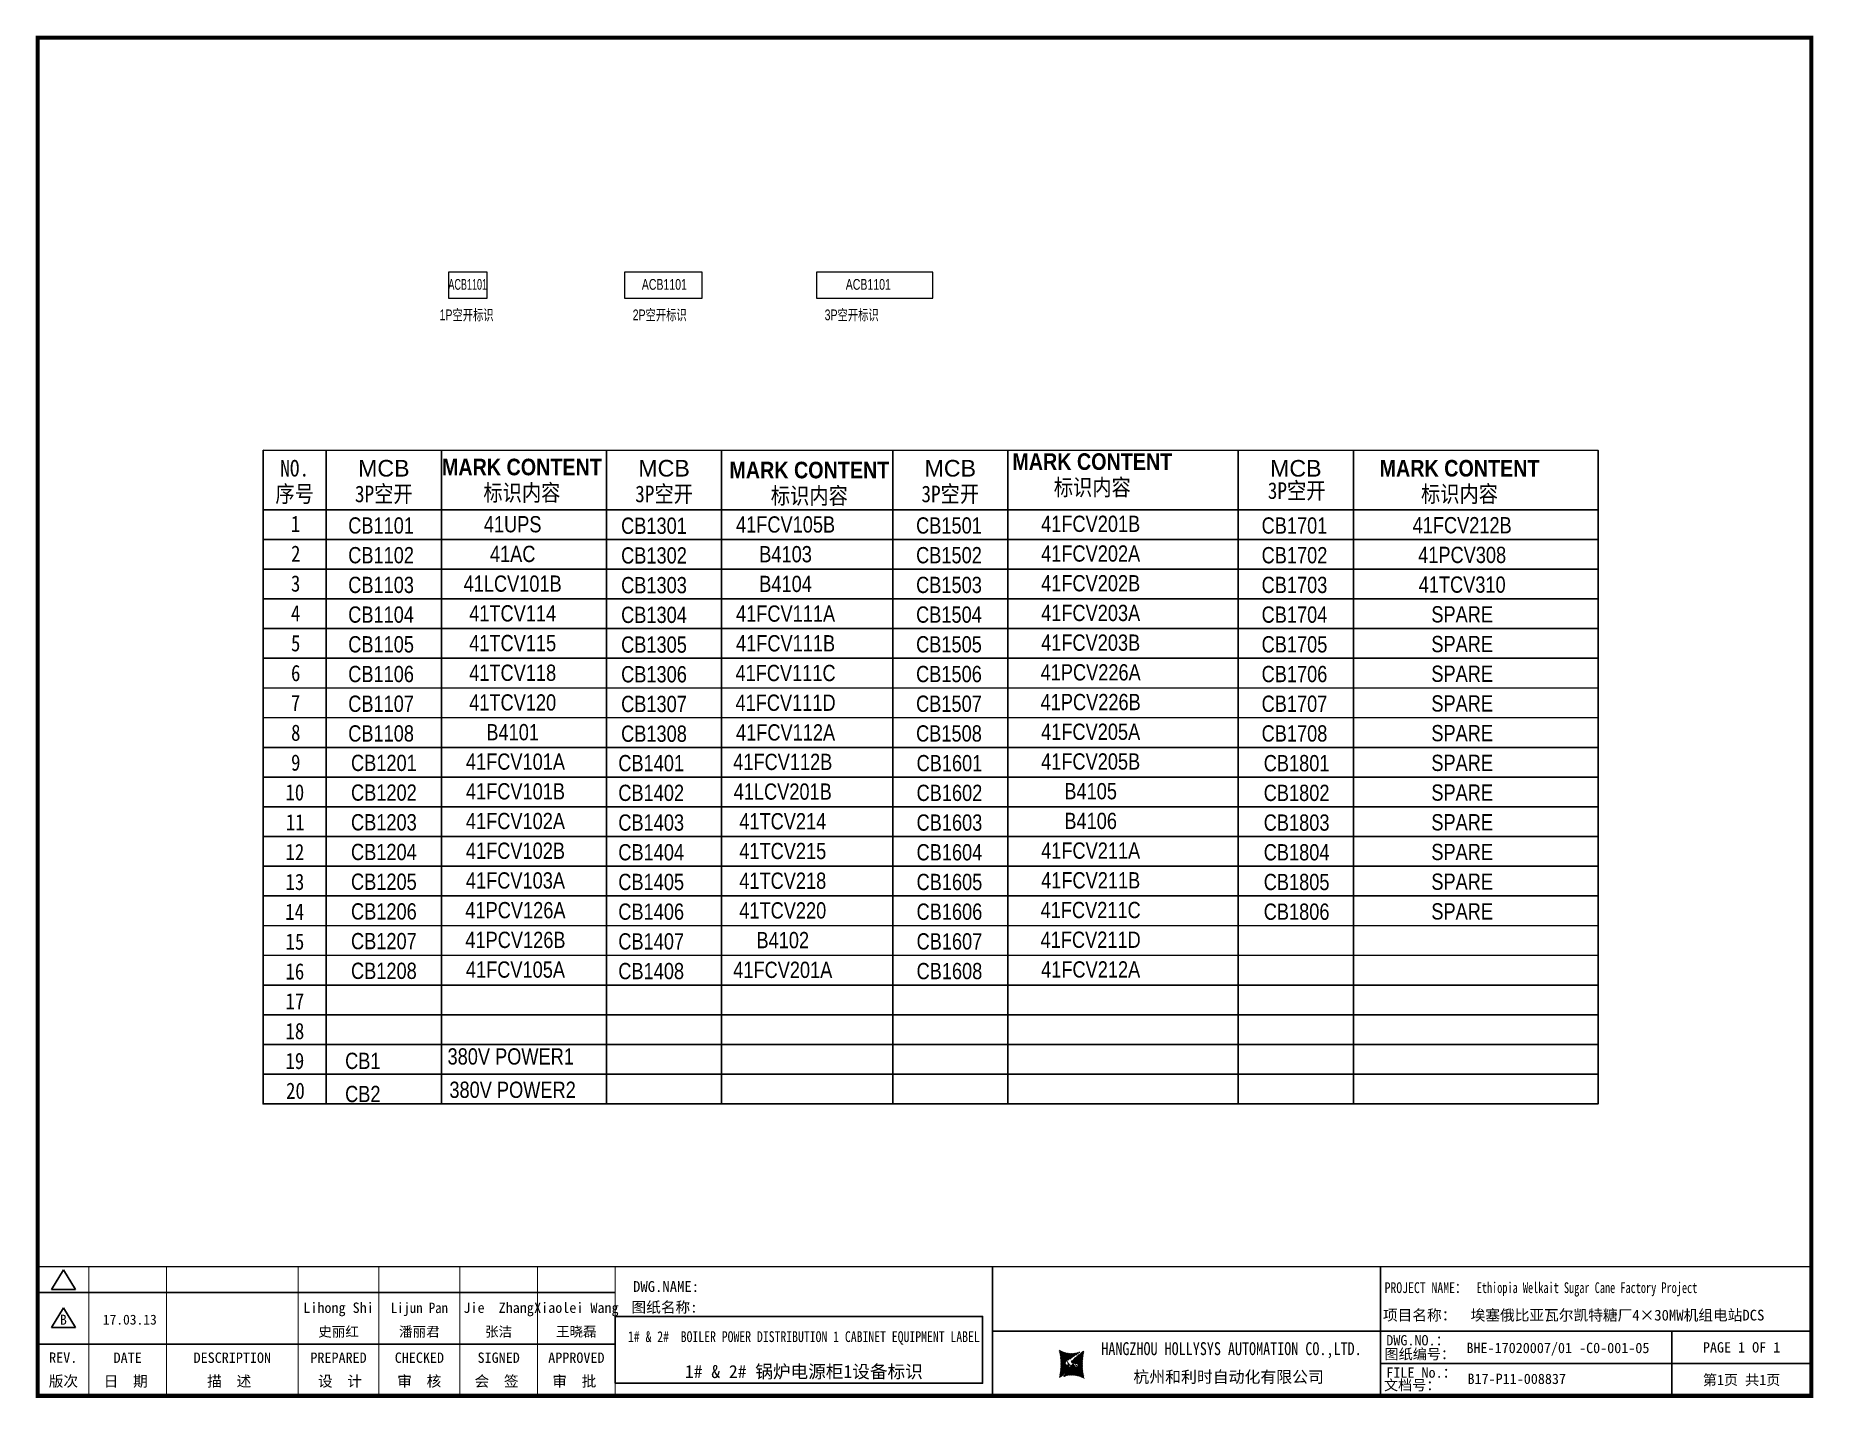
# Model space of a CAD drawing. Extents: x 81444 to 119867, y -54538 to -29386.
# Drawn here: x 115742 to 119867, y -36811 to -33649 of the extents above; entities that cross this region are included whole.
import ezdxf
from ezdxf.enums import TextEntityAlignment as Align
from ezdxf.lldxf.tags import DXFTag

# ---------------------------------------------------------------- set-up
doc = ezdxf.new("R2010")
doc.units = 0
doc.header["$LTSCALE"] = 100
doc.header["$MEASUREMENT"] = 0
for name, color, linetype in [('t', 1, 'Continuous'), ('YLT_GridLine', 7, 'Continuous'), ('YLT_GridText', 7, 'Continuous'), ('标准图框及表格', 7, 'Continuous')]:
    doc.layers.add(name, color=color, linetype=linetype)
doc.layers.add('细实线', color=7, linetype='Continuous', lineweight=20)
doc.styles.add('HZ', font='arial.ttf', dxfattribs={"width": 0.7})
doc.styles.get("Standard").update_dxf_attribs({"font": ''})
doc.styles.add('YLT_Grid', font='', dxfattribs={"width": 0.85})
doc.styles.get('Standard').set_extended_font_data('SimSun')
doc.styles.get('YLT_Grid').set_extended_font_data('宋体')
tags = doc.linetypes.add('CENTER', pattern=[2, 1.25, -0.25, 0.25, -0.25]).pattern_tags.tags
tags[10:11] = [DXFTag(74, 4), DXFTag(75, 0), DXFTag(340, '0'), DXFTag(46, 1.0), DXFTag(50, 0.0), DXFTag(44, 0.0), DXFTag(45, 0.0)]
tags[8:9] = [DXFTag(74, 4), DXFTag(75, 0), DXFTag(340, '0'), DXFTag(46, 1.0), DXFTag(50, 0.0), DXFTag(44, 0.0), DXFTag(45, 0.0)]
tags[6:7] = [DXFTag(74, 4), DXFTag(75, 0), DXFTag(340, '0'), DXFTag(46, 1.0), DXFTag(50, 0.0), DXFTag(44, 0.0), DXFTag(45, 0.0)]
tags[4:5] = [DXFTag(74, 4), DXFTag(75, 0), DXFTag(340, '0'), DXFTag(46, 1.0), DXFTag(50, 0.0), DXFTag(44, 0.0), DXFTag(45, 0.0)]
pattern_1 = [(45, (0, 0), (-0.736262898216564, 0.7362628982165641), [])]

msp = doc.modelspace()

# ---------------------------------------------------------------- texts
at = {"layer": 'YLT_GridText', "style": 'YLT_Grid', "width": 0.85}
for s, p in [('1', (116334.0259461901, -34800.77424846582)), ('2', (116334.5609321101, -34870.00772046582)), ('3', (116334.38260347, -34939.24119246583)), ('4', (116334.2934391501, -35008.47466446583)), ('5', (116334.38260347, -35077.70813646582)), ('6', (116334.47176779, -35146.94160846583)), ('7', (116334.2042748301, -35216.17508046583)), ('8', (116334.65009643, -35285.40855246583)), ('9', (116334.5609321101, -35354.64202446583)), ('10', (116321.45377707, -35423.87549646583)), ('11', (116322.6129132301, -35493.10896846583)), ('12', (116321.72127003, -35562.34244046583)), ('13', (116321.72127003, -35631.57591246583)), ('14', (116321.0971197901, -35700.80938446583)), ('15', (116321.72127003, -35770.04285646584)), ('16', (116321.54294139, -35839.27632846583)), ('17', (116321.63210571, -35908.50980046584)), ('18', (116321.63210571, -35977.74327246584)), ('19', (116321.54294139, -36046.97674446584)), ('20', (116322.88040619, -36116.21021646584))]:
    msp.add_text(s, height=37.763712, dxfattribs=at).set_placement(p)
at = {"layer": 'YLT_GridText', "attachment_point": 5, "style": 'YLT_Grid'}
for s, insert, char_height, width in [('NO.', (116343.0126214233, -34653.20744282089), 38.5344, 117.7618399999974), ('{\\fArial|b0|i0|c0|p2;\\W1;MCB}', (116549.8139014233, -34653.20744282089), 38.53440000000001, 480.9008504267226), ('{\\fArial|b1|i0|c0|p2;MARK\\fArial|b1|i0|c134|p2; \\fArial|b1|i0|c0|p2;CONTENT}', (116870.1846137954, -34650.3187274136), 38.53440000000001, 761.1435999999999), ('{\\fArial|b0|i0|c0|p2;\\W1;MCB}', (117200.059602722, -34653.19131978676), 38.53440000000001, 480.9008504267226), ('{\\fArial|b1|i0|c0|p2;MARK\\fArial|b1|i0|c134|p2; \\fArial|b1|i0|c0|p2;CONTENT}', (117537.1712336104, -34657.35275438355), 38.53440000000001, 761.1435999999999), ('\\pxt4;{\\T0.85;\\fArial|b0|i0|c0|p2;\\W1;\\T1;MCB}', (117864.2188537641, -34653.22020752392), 38.5344, 480.9008504267226), ('{\\fArial|b1|i0|c0|p2;MARK\\fArial|b1|i0|c134|p2; \\fArial|b1|i0|c0|p2;CONTENT}', (118193.696799955, -34637.74083463231), 38.53440000000001, 761.1435999999999), ('\\pxt4;{\\T0.85;\\fArial|b0|i0|c0|p2;\\W1;\\T1;MCB}', (118665.9074398594, -34653.32491774789), 38.5344, 480.9008504267226), ('{\\fArial|b1|i0|c0|p2;MARK\\fArial|b1|i0|c134|p2; \\fArial|b1|i0|c0|p2;CONTENT}', (119045.8345401737, -34653.20744282089), 38.53440000000001, 761.1435999999999), ('序号', (116343.0126214233, -34714.66417176464), 38.5344, 117.7618399999974), ('3P空开', (116549.8139014233, -34714.66417176464), 38.5344, 238.3959200000052), ('标识内容', (116870.1846137954, -34711.77545635735), 38.5344, 761.1435999999999), ('3P空开', (117200.059602722, -34714.64804873052), 38.5344, 238.3959200000052), ('标识内容', (117537.1712336104, -34718.80948332731), 38.5344, 761.1435999999999), ('3P空开', (117864.2188537641, -34714.67693646767), 38.5344, 238.3959200000052), ('标识内容', (118193.696799955, -34699.19756357606), 38.5344, 761.1435999999999), ('3P空开', (118667.9195658526, -34706.98731930307), 38.5344, 238.3959200000052), ('标识内容', (119045.8345401737, -34714.66417176464), 38.5344, 761.1435999999999)]:
    msp.add_mtext(s, dxfattribs=dict(at, insert=insert, char_height=char_height, width=width))
at = {"layer": '细实线', "insert": (116699.6340952459, -34213.83618477266), "char_height": 25, "width": 228.8093667546174, "attachment_point": 1, "line_spacing_factor": 0.6, "style": 'HZ'}
msp.add_mtext('\\pxr0.55;{\\W0.6;ACB1101}', dxfattribs=at)
at = {"layer": '细实线', "char_height": 25, "attachment_point": 1, "style": 'HZ'}
for s, insert, width in [('\\pxr0.55;ACB1101', (117148.4840952459, -34213.83618477266), 228.8093667546174), ('\\pxr0.55;ACB1101', (117621.6640952459, -34213.83618477266), 318.8093667546174), ('\\pxr0.55;1P{\\fSimSun|b0|i0|c134|p2;空开标识}', (116679.1740952459, -34284.57618477265), 160.9454387491107), ('\\pxr0.55;2P{\\fSimSun|b0|i0|c134|p2;空开标识}', (117127.2840952459, -34284.57618477265), 228.8093667546174), ('\\pxr0.55;3P{\\fSimSun|b0|i0|c134|p2;空开标识}', (117572.7140952459, -34284.57618477265), 318.8093667546174)]:
    msp.add_mtext(s, dxfattribs=dict(at, insert=insert, width=width))

# ---------------------------------------------------------------- blocks, each defined once
blk = doc.blocks.new('图框')
at = {"layer": '标准图框及表格'}
h = blk.add_hatch(dxfattribs=at)
h.set_pattern_fill('ANSI31', color=5, scale=8.329863809039892, style=0)
h.set_pattern_definition(pattern_1)
edge = h.paths.add_edge_path()
edge.add_arc((2399.257256036391, -2998.153851416566), 55.18534773488954, 238.1092081981581, 291.6531626184834)
edge.add_line((2419.619937407027, -3049.445018414634), (2388.525499730735, -3070.242821799802))
edge.add_arc((2238.907377712399, -3078.328790578547), 135.3602868968974, 346.3915348661821, 374.2500326978034)
edge.add_line((2370.467593623529, -3110.177132109857), (2397.50623789792, -3087.85242802291))
edge.add_line((2391.339199201146, -3080.281448750429), (2396.143986595598, -3080.898839897796))
edge.add_spline(control_points=[(2397.470018868538, -3087.887634953957), (2398.35948137939, -3087.023080631327), (2399.970992452319, -3085.456697735681), (2399.869182150054, -3081.252294174519), (2397.426500162081, -3081.012803431273), (2396.121921064187, -3080.884897048199)], knot_values=[0, 0, 0, 0, 6.844331067525468, 12.40042740766005, 18.76924275352248, 18.76924275352248, 18.76924275352248, 18.76924275352248], weights=[1, 1, 1, 1, 1, 1], degree=3, periodic=0)
edge.add_spline(control_points=[(2388.515363058686, -3070.265433304907), (2387.789374929038, -3070.86905758363), (2386.478198365832, -3071.959237952229), (2385.544096281083, -3073.38263759949), (2385.127199159644, -3074.017912079413)], knot_values=[0, 0, 0, 0, 5.253673658024614, 9.488438564008057, 9.488438564008057, 9.488438564008057, 9.488438564008057], weights=[1, 1, 1, 1, 1], degree=3, periodic=0)
edge.add_spline(control_points=[(2386.272665588534, -3072.281716856574), (2385.721471206634, -3072.905523096015), (2384.632427465753, -3074.386714445929), (2384.912828655535, -3077.72895088909), (2387.858851342782, -3079.895552619193), (2390.185443934519, -3080.145534927004), (2391.314573401905, -3080.266855002868)], knot_values=[10.66597461496156, 10.66597461496156, 10.66597461496156, 10.66597461496156, 18.97770399508879, 28.89455822145742, 41.119553648298, 52.64692538081317, 52.64692538081317, 52.64692538081317, 52.64692538081317], weights=[1, 1, 1, 1, 1, 1, 1], degree=3, periodic=0)
h = blk.add_hatch(dxfattribs=at)
h.set_pattern_fill('ANSI31', color=3, scale=8.329863809039892, style=0)
h.set_pattern_definition(pattern_1)
edge = h.paths.add_edge_path()
edge.add_line((2402.469732125144, -3075.776359090531), (2407.706041465404, -3076.440586092609))
edge.add_spline(control_points=[(2401.044493204623, -3068.769946203269), (2400.155030693568, -3069.634500525768), (2398.543519620813, -3071.200883421574), (2398.645329922932, -3075.40528698259), (2401.088011911052, -3075.644777725895), (2402.392591008975, -3075.772684108895)], knot_values=[0, 0, 0, 0, 6.844331067526932, 12.40042740766158, 18.76924275352342, 18.76924275352342, 18.76924275352342, 18.76924275352342], weights=[1, 1, 1, 1, 1, 1], degree=3, periodic=0)
edge.add_line((2428.046918449632, -3046.480449047325), (2401.008274175249, -3068.805153134272))
edge.add_spline(control_points=[(2412.625169549749, -3083.918607966574), (2413.015644598316, -3083.422785431954), (2413.86377905187, -3082.052674005965), (2413.601683417044, -3078.928630268005), (2410.655660730175, -3076.762028538062), (2408.329068138031, -3076.512046230251), (2407.199938671052, -3076.390726154226)], knot_values=[12.65408913243743, 12.65408913243743, 12.65408913243743, 12.65408913243743, 18.97770399508879, 28.89455822145742, 41.119553648298, 52.64692538081317, 52.64692538081317, 52.64692538081317, 52.64692538081317], weights=[1, 1, 1, 1, 1, 1, 1], degree=3, periodic=0)
edge.add_line((2411.626283690712, -3084.975693399283), (2412.781242849298, -3083.732051979769))
edge.add_line((2410.021343801694, -3086.399138189481), (2411.626283690712, -3084.975693399414))
edge.add_line((2378.894574665755, -3107.212562742519), (2409.989012342048, -3086.414759357351))
edge.add_arc((2399.257256036391, -3158.503729740543), 55.18534773488965, 58.10920819815809, 111.6531626184834)
edge.add_arc((2559.607134360383, -3078.328790578547), 135.360286896897, 166.3915348661823, 194.2500326978024)
at = {"color": 7}
for p, q in [((2215.642035047145, -2851.581424744189), (2215.642035047145, -3151.581424744189)), ((3115.642035047145, -2851.581424744189), (3115.642035047145, -3151.581424744189)), ((0, -2911.581424744189), (1340.158172602998, -2911.581424744189)), ((2215.642035047145, -3001.581424744189), (3115.642035047145, -3001.581424744189)), ((3115.642035047145, -3001.581424744189), (4115.642035047145, -3001.581424744189)), ((3791.785572043125, -3001.581424744189), (3791.785572043125, -3151.581424744189)), ((0, -3031.581424744189), (1340.158172602998, -3031.581424744189)), ((4115.642035047145, -3076.581424744189), (3115.642035047145, -3076.581424744189))]:
    blk.add_line(p, q, dxfattribs=at)
at = {"color": 7, "const_width": 3}
blk.add_lwpolyline([(4115.642035047145, -2851.581424744189), (0, -2851.581424744189)], dxfattribs=at)
at = {"layer": 't', "color": 7}
for p, q in [((31.94938321653171, -2904.992613363662), (59.89920926059131, -2859.122325316828)), ((87.8490353046218, -2904.992613363662), (59.89920926059131, -2859.122325316828)), ((31.94938321653171, -2904.992613363662), (87.8490353046218, -2904.992613363662)), ((31.94938321653171, -2992.977239491032), (59.89920926059131, -2947.106951444141)), ((87.8490353046218, -2992.977239491032), (59.89920926059131, -2947.106951444141)), ((31.94938321653171, -2992.977239491032), (87.8490353046218, -2992.977239491032))]:
    blk.add_line(p, q, dxfattribs=at)
at = {"layer": 't', "color": 7, "const_width": 9.61519705431492}
blk.add_lwpolyline([(4115.642035047145, -3151.581424744189), (4115.642035047145, 0), (0, 0), (0, -3151.581424744189)], close=True, dxfattribs=at)
at = {"layer": 't', "color": 7, "const_width": 2.40379926357873}
for points in [[(118.7653193609731, -2852.783324375967), (118.7653193609731, -3151.581424744189)], [(299.0502641293569, -2852.783324375967), (299.0502641293569, -3151.581424744189)], [(604.3883150879992, -2852.783324375967), (604.3883150879992, -3156.41304604568)], [(791.9882990770857, -2852.783324375967), (791.9882990770857, -3156.41304604568)], [(979.588283066143, -2852.783324375967), (979.588283066143, -3156.41304604568)], [(1159.873227834585, -2852.783324375967), (1159.873227834585, -3156.41304604568)], [(1340.158172602998, -2852.783324375967), (1340.158172602998, -3156.41304604568)]]:
    blk.add_lwpolyline(points, dxfattribs=at)
at = {"color": 7, "linetype": 'CENTER'}
for s, height, p in [('图纸编号：', 24, (3125.2212882557, -3066.664538382978)), ('杭州和利时自动化有限公司', 27, (2542.549152440595, -3121.114498389041)), ('文档号：', 24, (3124.032392707933, -3138.728717091954))]:
    blk.add_text(s, height=height, dxfattribs=at).set_placement(p)
at = {"color": 7, "flags": 8}
for tag, p, height in [('DWG.NAME:', (1381.636459220965, -2910.37952511241), 25), ('PROJECTNAME:', (3125.480185663539, -2912.807924402037), 24), ('PROJECTNAME：', (3339.10867075545, -2913.108539231762), 25), ('DWG.NO.:', (3128.186172261583, -3030.402470643486), 24), ('图纸编号', (3315.362718925957, -3052.404678158069), 24), ('FILENO.:', (3128.672545599984, -3106.104124450346), 24), ('文档号', (3317.726365529132, -3124.132485953713), 24)]:
    blk.add_attdef(tag, p, '', height=height, dxfattribs=at)
for tag, height, p in [('A', 23, (59.89920926059131, -2974.881554149018)), ('设计时间', 23, (213.8658221408186, -2974.881554149018)), ('RENLIU', 24, (698.1883070825425, -2950.380597809435)), ('SHUFENWANG', 24, (885.7882910716289, -2950.380597809435)), ('FANGHOU', 24, (1069.730755450379, -2950.380597809435)), ('DANDANLI', 24, (1250.015700218792, -2950.380597809435)), ('刘仁', 23, (698.1883070825425, -3002.188376027443)), ('王姝芬', 23, (885.7882910716289, -3002.188376027443)), ('侯方', 23, (1069.730755450379, -3002.188376027443)), ('李丹丹', 23, (1250.015700218792, -3002.188376027443)), ('#10STATIONONTROLCABINETCOVER', 30, (1777.900103825072, -3017.182374560078)), ('REV.', 24, (59.38265968048654, -3063.048954873535)), ('DATE', 24, (208.907791745165, -3063.048954873535)), ('DESCRIPTION', 24, (451.7192896086781, -3063.048954873535)), ('PREPARED', 24, (698.1883070825425, -3063.048954873535)), ('CHECKED', 24, (885.7882910716144, -3063.048954873535)), ('SIGNED', 24, (1069.730755450364, -3063.048954873535)), ('APPROVED', 24, (1250.015700218792, -3063.048954873535)), ('PAGEXOFX', 24, (3953.713803545135, -3039.081424744189)), ('图纸名称', 30, (1777.900103825072, -3094.695064044037)), ('第几页共几页', 24, (3953.713803545135, -3114.081424744189))]:
    blk.add_attdef(tag, text='', height=height, dxfattribs=at).set_placement(p, align=Align.MIDDLE)
for tag, p in [('图纸名称:', (1377.81237181677, -2965.923337057193)), ('项目名称：', (3121.562334825969, -2984.305160940257)), ('项目名称：', (3325.036680579346, -2984.305160940257))]:
    blk.add_attdef(tag, text='', height=25, dxfattribs=at).set_placement(p, align=Align.BOTTOM_LEFT)
at = {"color": 7, "width": 0.8, "flags": 8}
blk.add_attdef('HANGZHOUHOLLYSYSAUTOMATIONCO.,LTD.', text='', height=24, dxfattribs=at).set_placement((2770.082304289484, -3045.714803244191), align=Align.MIDDLE)
at = {"layer": 't', "color": 7}
for s, p in [('版次', (59.89920926059131, -3117.600441270843)), ('日  期', (204.1999693705875, -3117.600441270843)), ('描  述', (444.4895954714448, -3117.600441270843)), ('设  计', (701.4970341851513, -3117.600441270843)), ('审  核', (885.5947788425256, -3117.600441270843)), ('会  签', (1065.022933075787, -3117.600441270843)), ('审  批', (1245.3078778442, -3117.600441270843))]:
    blk.add_text(s, height=25, dxfattribs=at).set_placement(p, align=Align.MIDDLE_CENTER)
at = {"layer": '标准图框及表格', "color": 5, "style": 'HZ'}
for s, p in [('pgqh', (2373.884875617339, -3059.677228196226)), ('hollilas', (2374.051901626051, -3085.968484618272))]:
    blk.add_text(s, height=5.205656721233694, dxfattribs=at).set_placement(p)
at = {"layer": '标准图框及表格', "color": 3, "style": 'HZ'}
for s, height, p in [('auto', 8.676094535389492, (2400.907127263781, -3074.200036411981)), ('hollysys', 4.338047267694746, (2402.5381050141, -3099.731461394062))]:
    blk.add_text(s, height=height, dxfattribs=at).set_placement(p)
blk = doc.blocks.new('空开标识')
at = {"layer": 'YLT_GridText', "style": 'YLT_Grid', "width": 0.85}
blk.add_attdef('A路1', text='', height=28, dxfattribs=at).set_placement((38.7147169765085, 3.477287093177438), align=Align.CENTER)
blk = doc.blocks.new('空开12')
at = {"layer": 'YLT_GridText', "style": 'YLT_Grid', "width": 0.8}
blk.add_attdef('KA1', text='', height=28, dxfattribs=at).set_placement((31.39270106703043, 0.8407768793404102), align=Align.CENTER)

# ---------------------------------------------------------------- linework, layer by layer
at = {"color": 1}
msp.add_lwpolyline([(117086.7173925169, -36620.98219462983), (117939.2344725159, -36620.98219462983), (117939.2344725159, -36775.93648701902), (117086.7173925169, -36775.93648701902)], close=True, dxfattribs=at)
at = {"layer": 'YLT_GridLine', "color": 7, "lineweight": 25}
for p, q in [((116416.2580347935, -34611.26454794779), (116416.2876755863, -36127.81325185271)), ((116683.3763547935, -34611.26454794779), (116683.3763547935, -36127.82601243416)), ((117066.5037360922, -34611.24842491367), (117066.5037360922, -36127.84431694698)), ((117333.6220560921, -34611.24842491367), (117333.6516968237, -36127.85708036069)), ((117730.662986941, -34611.26742792051), (117730.6926276726, -36127.87608336753)), ((117730.6629871343, -34611.27731265083), (117730.6926281143, -36127.9200183213)), ((117997.7813071343, -34611.27731265083), (117997.8109480701, -36127.93278031888)), ((118532.3515730363, -34611.37213814448), (118532.3812137678, -36127.98079359151)), ((118799.4698932296, -34611.3820228748), (118799.4995341654, -36128.03749054285)), ((116269.7705014233, -34749.13105176463), (119367.3652156373, -34749.27904422078)), ((116269.7705014233, -34818.06481176463), (119367.3652156373, -34818.21280422078)), ((116269.7705014233, -34886.99857176461), (119367.3652156373, -34887.14656422076)), ((116269.7705014233, -34955.9323317646), (119367.3652156373, -34956.08032422075)), ((116269.7705014233, -35024.86609176459), (119367.3652156373, -35025.01408422073)), ((116269.7705014233, -35093.79985176458), (119367.3652156373, -35093.94784422073)), ((116269.7705014233, -35162.73361176458), (119367.3652156373, -35162.88160422072)), ((116269.7705014233, -35231.66737176456), (119367.3652156373, -35231.8153642207)), ((116269.7705014233, -35300.60113176455), (119367.3652156373, -35300.7491242207)), ((116269.7705014233, -35369.53489176455), (119367.3652156373, -35369.68288422069)), ((116269.7705014233, -35438.46865176453), (119367.3652156373, -35438.61664422067)), ((116269.7705014233, -35507.40241176452), (119367.3652156373, -35507.55040422067)), ((116269.7705014233, -35576.33617176452), (119367.3652156373, -35576.48416422066)), ((116269.7705014233, -35645.2699317645), (119367.3652156373, -35645.41792422064)), ((116269.7705014233, -35714.20369176448), (119367.3652156373, -35714.35168422063)), ((116269.7705014233, -35783.13745176448), (119367.3652156373, -35783.28544422063)), ((116269.7705014233, -35852.07121176447), (119367.3652156373, -35852.21920422062)), ((116269.7705014233, -35921.00497176446), (119367.3652156373, -35921.1529642206)), ((116269.7705014233, -35989.93873176444), (119367.3652156373, -35990.08672422059)), ((116269.7705014233, -36058.87249176444), (119367.3652156373, -36059.02048422059)), ((116269.7705014233, -36127.80625176442), (119367.3652156373, -36127.95424422057))]:
    msp.add_line(p, q, dxfattribs=at)
msp.add_lwpolyline([(116269.7705014233, -34611.26403977755), (119367.3652156373, -34611.4120322337), (119367.3652156373, -36127.95424422057), (116269.8001422161, -36127.80625318056)], close=True, dxfattribs=at)
at = {"layer": '细实线'}
for points in [[(116699.6403992108, -34258.10594658973), (116789.6403992108, -34258.10594658973), (116789.6403992108, -34198.10594658973), (116699.6403992108, -34198.10594658973)], [(117108.1403992108, -34258.10594658973), (117288.1403992108, -34258.10594658973), (117288.1403992108, -34198.10594658973), (117108.1403992108, -34198.10594658973)], [(117553.5703992108, -34258.10594658973), (117823.5703992108, -34258.04344658973), (117823.5703992108, -34198.04344658973), (117553.5703992108, -34198.10594658973)]]:
    msp.add_lwpolyline(points, close=True, dxfattribs=at)

# ---------------------------------------------------------------- block references
at = {"color": 1}
ref = msp.add_blockref('图框', (115746.5592199139, -33653.74107732276), dxfattribs=at)
ref.add_attrib('第几页共几页', '第1页 共1页', dxfattribs={"color": 7, "height": 24, "flags": 8}).set_placement((119700.273023459, -36767.82250206695), align=Align.MIDDLE)
ref.add_attrib('图纸编号', 'BHE-17020007/01 -C0-001-05', (119061.9219388398, -36706.14575548083), dxfattribs={"color": 7, "height": 24, "flags": 8})
ref.add_attrib('文档号', 'B17-P11-008837', (119064.285585443, -36777.87356327647), dxfattribs={"color": 7, "height": 24, "flags": 8})
ref.add_attrib('图纸名称', '1# & 2# 锅炉电源柜1设备标识', dxfattribs={"color": 7, "height": 30, "flags": 8}).set_placement((117524.4593237389, -36748.4361413668), align=Align.MIDDLE)
ref.add_attrib('刘仁', '史丽红', dxfattribs={"color": 7, "height": 23, "flags": 8}).set_placement((116444.7475269964, -36655.9294533502), align=Align.MIDDLE)
ref.add_attrib('王姝芬', '潘丽君', dxfattribs={"color": 7, "height": 23, "flags": 8}).set_placement((116632.3475109855, -36655.9294533502), align=Align.MIDDLE)
ref.add_attrib('侯方', '张洁', dxfattribs={"color": 7, "height": 23, "flags": 8}).set_placement((116816.2899753643, -36655.9294533502), align=Align.MIDDLE)
ref.add_attrib('李丹丹', '王晓磊', dxfattribs={"color": 7, "height": 23, "flags": 8}).set_placement((116996.5749201327, -36655.9294533502), align=Align.MIDDLE)
ref.add_attrib('设计时间', '17.03.13', dxfattribs={"color": 7, "height": 23, "flags": 8}).set_placement((115960.4250420547, -36628.62263147178), align=Align.MIDDLE)
ref.add_attrib('A', 'B', dxfattribs={"color": 7, "height": 23, "flags": 8}).set_placement((115806.4584291745, -36628.62263147178), align=Align.MIDDLE)
ref.add_attrib('REV.', 'REV.', dxfattribs={"color": 7, "height": 24, "flags": 8}).set_placement((115805.9418795943, -36716.7900321963), align=Align.MIDDLE)
ref.add_attrib('DATE', 'DATE', dxfattribs={"color": 7, "height": 24, "flags": 8}).set_placement((115955.467011659, -36716.7900321963), align=Align.MIDDLE)
ref.add_attrib('DESCRIBE', 'DESCRIPTION', dxfattribs={"color": 7, "height": 24, "flags": 8}).set_placement((116198.2785095225, -36716.7900321963), align=Align.MIDDLE)
ref.add_attrib('PREPARE', 'PREPARED', dxfattribs={"color": 7, "height": 24, "flags": 8}).set_placement((116444.7475269964, -36716.7900321963), align=Align.MIDDLE)
ref.add_attrib('VERIFY', 'CHECKED', dxfattribs={"color": 7, "height": 24, "flags": 8}).set_placement((116632.3475109855, -36716.7900321963), align=Align.MIDDLE)
ref.add_attrib('SIGN', 'SIGNED', dxfattribs={"color": 7, "height": 24, "flags": 8}).set_placement((116816.2899753642, -36716.7900321963), align=Align.MIDDLE)
ref.add_attrib('APPROVER', 'APPROVED', dxfattribs={"color": 7, "height": 24, "flags": 8}).set_placement((116996.5749201327, -36716.7900321963), align=Align.MIDDLE)
ref.add_attrib('RENLIU', 'Lihong Shi', dxfattribs={"color": 7, "height": 24, "flags": 8}).set_placement((116444.7475269964, -36604.1216751322), align=Align.MIDDLE)
ref.add_attrib('SHUFENWANG', 'Lijun Pan', dxfattribs={"color": 7, "height": 24, "width": 0.9, "flags": 8}).set_placement((116632.3475109855, -36604.1216751322), align=Align.MIDDLE)
ref.add_attrib('FANGHOU', 'Jie  Zhang', dxfattribs={"color": 7, "height": 24, "flags": 8}).set_placement((116816.2899753643, -36604.1216751322), align=Align.MIDDLE)
ref.add_attrib('DANDANLI', 'Xiaolei Wang', dxfattribs={"color": 7, "height": 24, "flags": 8}).set_placement((116996.5749201327, -36604.1216751322), align=Align.MIDDLE)
ref.add_attrib('DWG.NAME:', 'DWG.NAME:', (117128.1956791348, -36564.12060243517), dxfattribs={"color": 7, "height": 25, "flags": 8})
ref.add_attrib('#10STATIONONTROLCABINETCOVER', '1# & 2#  BOILER POWER DISTRIBUTION 1 CABINET EQUIPMENT LABEL', dxfattribs={"color": 7, "height": 25, "width": 0.8, "flags": 8}).set_placement((117524.4593237389, -36670.92345188284), align=Align.MIDDLE)
ref.add_attrib('图纸名称:', '图纸名称:', dxfattribs={"color": 7, "height": 25, "flags": 8}).set_placement((117124.3715917307, -36619.66441437996), align=Align.BOTTOM_LEFT)
ref.add_attrib('HANGZHOUHOLLYSYSAUTOMATIONCO.,LTD', 'HANGZHOU HOLLYSYS AUTOMATION CO.,LTD.', dxfattribs={"color": 7, "height": 30, "width": 0.8, "flags": 8}).set_placement((118516.6415242033, -36699.45588056695), align=Align.MIDDLE)
ref.add_attrib('PROJECTNAME：', 'PROJECT NAME：', (118871.9456421441, -36566.84961655452), dxfattribs={"color": 7, "height": 25, "width": 0.8, "flags": 8})
ref.add_attrib('项目名称：', '项目名称：', dxfattribs={"color": 7, "height": 25, "flags": 8}).set_placement((118868.1215547398, -36638.04623826302), align=Align.BOTTOM_LEFT)
ref.add_attrib('PROJECTNAME：', 'Ethiopia Welkait Sugar Cane Factory Project', (119085.6678906693, -36566.84961655452), dxfattribs={"color": 7, "height": 25, "width": 0.7, "flags": 8})
ref.add_attrib('项目名称：', '埃塞俄比亚瓦尔凯特糖厂4×30MW机组电站DCS', dxfattribs={"color": 7, "height": 25, "flags": 8}).set_placement((119071.5959004932, -36638.04623826302), align=Align.BOTTOM_LEFT)
ref.add_attrib('PAGEXOFX', 'PAGE 1 OF 1', dxfattribs={"color": 7, "height": 24, "flags": 8}).set_placement((119700.273023459, -36692.82250206695), align=Align.MIDDLE)
ref.add_attrib('DWG.NO.：', 'DWG.NO.：', (118875.9342685339, -36688.32962362228), dxfattribs={"color": 7, "height": 24, "flags": 8})
ref.add_attrib('FILENO.：', 'FILE No.：', (118875.9342685339, -36763.32962362228), dxfattribs={"color": 7, "height": 24, "flags": 8})
at = {"layer": '细实线'}
ref = msp.add_blockref('空开12', (116501.1830845025, -34805.73808477148), dxfattribs=dict(at, xscale=1.348704000001308, yscale=1.348703999999834, zscale=1.348704))
ref.add_attrib('KA1', 'CB1101', dxfattribs={"layer": 'YLT_GridText', "height": 37.763712, "style": 'HZ', "width": 0.8}).set_placement((116543.5225460024, -34804.60412563121), align=Align.CENTER)
ref = msp.add_blockref('空开标识', (116796.5978955079, -34806.37763547005), dxfattribs=dict(at, xscale=1.348704000001308, yscale=1.348703999999834, zscale=1.348704))
ref.add_attrib('A路1', '41UPS', dxfattribs={"layer": 'YLT_GridText', "height": 37.763712, "style": 'HZ', "width": 0.8}).set_placement((116848.812589153, -34801.68780445834), align=Align.CENTER)
ref = msp.add_blockref('空开12', (117134.4006527085, -34806.30801769318), dxfattribs=dict(at, xscale=1.348704000001308, yscale=1.348703999999834, zscale=1.348704))
ref.add_attrib('KA1', 'CB1301', dxfattribs={"layer": 'YLT_GridText', "height": 37.763712, "style": 'HZ', "width": 0.8}).set_placement((117176.7401142084, -34805.17405855291), align=Align.CENTER)
ref = msp.add_blockref('空开标识', (117429.815463714, -34806.94756839176), dxfattribs=dict(at, xscale=1.348704000001308, yscale=1.348703999999834, zscale=1.348704))
ref.add_attrib('A路1', '41FCV105B', dxfattribs={"layer": 'YLT_GridText', "height": 37.763712, "style": 'HZ', "width": 0.8}).set_placement((117482.030157359, -34802.25773738005), align=Align.CENTER)
ref = msp.add_blockref('空开12', (117818.8544373047, -34805.74735765774), dxfattribs=dict(at, xscale=1.348704000001308, yscale=1.348703999999834, zscale=1.348704))
ref.add_attrib('KA1', 'CB1501', dxfattribs={"layer": 'YLT_GridText', "height": 37.763712, "style": 'HZ', "width": 0.8}).set_placement((117861.1938988046, -34804.61339851747), align=Align.CENTER)
ref = msp.add_blockref('空开12', (118147.5815198461, -34801.8714803426), dxfattribs=dict(at, xscale=1.348704000001308, yscale=1.348703999999834, zscale=1.348704))
ref.add_attrib('KA1', '41FCV201B', dxfattribs={"layer": 'YLT_GridText', "height": 37.763712, "style": 'HZ', "width": 0.8}).set_placement((118189.920981346, -34800.73752120233), align=Align.CENTER)
ref = msp.add_blockref('空开12', (118620.4811960488, -34805.78554665174), dxfattribs=dict(at, xscale=1.348704000001308, yscale=1.348703999999834, zscale=1.348704))
ref.add_attrib('KA1', 'CB1701', dxfattribs={"layer": 'YLT_GridText', "height": 37.763712, "style": 'HZ', "width": 0.8}).set_placement((118662.8206575487, -34804.65158751147), align=Align.CENTER)
ref = msp.add_blockref('空开标识', (118999.7154040338, -34808.64997984622), dxfattribs=dict(at, xscale=1.348704000001308, yscale=1.348703999999834, zscale=1.348704))
ref.add_attrib('A路1', '41FCV212B', dxfattribs={"layer": 'YLT_GridText', "height": 37.763712, "style": 'HZ', "width": 0.8}).set_placement((119051.9300976789, -34803.96014883451), align=Align.CENTER)
ref = msp.add_blockref('空开12', (116501.1830845025, -34874.67184477147), dxfattribs=dict(at, xscale=1.348704000001308, yscale=1.348703999999834, zscale=1.348704))
ref.add_attrib('KA1', 'CB1102', dxfattribs={"layer": 'YLT_GridText', "height": 37.763712, "style": 'HZ', "width": 0.8}).set_placement((116543.5225460024, -34873.5378856312), align=Align.CENTER)
ref = msp.add_blockref('空开标识', (116796.5978955079, -34875.31139547005), dxfattribs=dict(at, xscale=1.348704000001308, yscale=1.348703999999834, zscale=1.348704))
ref.add_attrib('A路1', '41AC', dxfattribs={"layer": 'YLT_GridText', "height": 37.763712, "style": 'HZ', "width": 0.8}).set_placement((116848.812589153, -34870.62156445833), align=Align.CENTER)
ref = msp.add_blockref('空开12', (117134.4006527085, -34875.24177769318), dxfattribs=dict(at, xscale=1.348704000001308, yscale=1.348703999999834, zscale=1.348704))
ref.add_attrib('KA1', 'CB1302', dxfattribs={"layer": 'YLT_GridText', "height": 37.763712, "style": 'HZ', "width": 0.8}).set_placement((117176.7401142084, -34874.1078185529), align=Align.CENTER)
ref = msp.add_blockref('空开标识', (117429.815463714, -34875.88132839175), dxfattribs=dict(at, xscale=1.348704000001308, yscale=1.348703999999834, zscale=1.348704))
ref.add_attrib('A路1', 'B4103', dxfattribs={"layer": 'YLT_GridText', "height": 37.763712, "style": 'HZ', "width": 0.8}).set_placement((117482.030157359, -34871.19149738003), align=Align.CENTER)
ref = msp.add_blockref('空开12', (117818.8544373047, -34874.68111765773), dxfattribs=dict(at, xscale=1.348704000001308, yscale=1.348703999999834, zscale=1.348704))
ref.add_attrib('KA1', 'CB1502', dxfattribs={"layer": 'YLT_GridText', "height": 37.763712, "style": 'HZ', "width": 0.8}).set_placement((117861.1938988046, -34873.54715851746), align=Align.CENTER)
ref = msp.add_blockref('空开12', (118147.5815198461, -34870.80524034259), dxfattribs=dict(at, xscale=1.348704000001308, yscale=1.348703999999834, zscale=1.348704))
ref.add_attrib('KA1', '41FCV202A', dxfattribs={"layer": 'YLT_GridText', "height": 37.763712, "style": 'HZ', "width": 0.8}).set_placement((118189.920981346, -34869.67128120232), align=Align.CENTER)
ref = msp.add_blockref('空开12', (118620.4811960488, -34874.71930665174), dxfattribs=dict(at, xscale=1.348704000001308, yscale=1.348703999999834, zscale=1.348704))
ref.add_attrib('KA1', 'CB1702', dxfattribs={"layer": 'YLT_GridText', "height": 37.763712, "style": 'HZ', "width": 0.8}).set_placement((118662.8206575487, -34873.58534751146), align=Align.CENTER)
ref = msp.add_blockref('空开标识', (118999.7154040338, -34877.58373984621), dxfattribs=dict(at, xscale=1.348704000001308, yscale=1.348703999999834, zscale=1.348704))
ref.add_attrib('A路1', '41PCV308', dxfattribs={"layer": 'YLT_GridText', "height": 37.763712, "style": 'HZ', "width": 0.8}).set_placement((119051.9300976789, -34872.89390883449), align=Align.CENTER)
ref = msp.add_blockref('空开12', (116501.1830845025, -34943.60560477147), dxfattribs=dict(at, xscale=1.348704000001308, yscale=1.348703999999834, zscale=1.348704))
ref.add_attrib('KA1', 'CB1103', dxfattribs={"layer": 'YLT_GridText', "height": 37.763712, "style": 'HZ', "width": 0.8}).set_placement((116543.5225460024, -34942.47164563119), align=Align.CENTER)
ref = msp.add_blockref('空开标识', (116796.5978955079, -34944.24515547004), dxfattribs=dict(at, xscale=1.348704000001308, yscale=1.348703999999834, zscale=1.348704))
ref.add_attrib('A路1', '41LCV101B', dxfattribs={"layer": 'YLT_GridText', "height": 37.763712, "style": 'HZ', "width": 0.8}).set_placement((116848.812589153, -34939.55532445833), align=Align.CENTER)
ref = msp.add_blockref('空开12', (117134.4006527085, -34944.17553769317), dxfattribs=dict(at, xscale=1.348704000001308, yscale=1.348703999999834, zscale=1.348704))
ref.add_attrib('KA1', 'CB1303', dxfattribs={"layer": 'YLT_GridText', "height": 37.763712, "style": 'HZ', "width": 0.8}).set_placement((117176.7401142084, -34943.0415785529), align=Align.CENTER)
ref = msp.add_blockref('空开标识', (117429.815463714, -34944.81508839174), dxfattribs=dict(at, xscale=1.348704000001308, yscale=1.348703999999834, zscale=1.348704))
ref.add_attrib('A路1', 'B4104', dxfattribs={"layer": 'YLT_GridText', "height": 37.763712, "style": 'HZ', "width": 0.8}).set_placement((117482.030157359, -34940.12525738003), align=Align.CENTER)
ref = msp.add_blockref('空开12', (117818.8544373047, -34943.61487765772), dxfattribs=dict(at, xscale=1.348704000001308, yscale=1.348703999999834, zscale=1.348704))
ref.add_attrib('KA1', 'CB1503', dxfattribs={"layer": 'YLT_GridText', "height": 37.763712, "style": 'HZ', "width": 0.8}).set_placement((117861.1938988046, -34942.48091851745), align=Align.CENTER)
ref = msp.add_blockref('空开12', (118147.5815198461, -34939.73900034258), dxfattribs=dict(at, xscale=1.348704000001308, yscale=1.348703999999834, zscale=1.348704))
ref.add_attrib('KA1', '41FCV202B', dxfattribs={"layer": 'YLT_GridText', "height": 37.763712, "style": 'HZ', "width": 0.8}).set_placement((118189.920981346, -34938.60504120231), align=Align.CENTER)
ref = msp.add_blockref('空开12', (118620.4811960488, -34943.65306665173), dxfattribs=dict(at, xscale=1.348704000001308, yscale=1.348703999999834, zscale=1.348704))
ref.add_attrib('KA1', 'CB1703', dxfattribs={"layer": 'YLT_GridText', "height": 37.763712, "style": 'HZ', "width": 0.8}).set_placement((118662.8206575487, -34942.51910751146), align=Align.CENTER)
ref = msp.add_blockref('空开标识', (118999.7154040338, -34946.5174998462), dxfattribs=dict(at, xscale=1.348704000001308, yscale=1.348703999999834, zscale=1.348704))
ref.add_attrib('A路1', '41TCV310', dxfattribs={"layer": 'YLT_GridText', "height": 37.763712, "style": 'HZ', "width": 0.8}).set_placement((119051.9300976789, -34941.82766883449), align=Align.CENTER)
ref = msp.add_blockref('空开12', (116501.1830845025, -35012.53936477146), dxfattribs=dict(at, xscale=1.348704000001308, yscale=1.348703999999834, zscale=1.348704))
ref.add_attrib('KA1', 'CB1104', dxfattribs={"layer": 'YLT_GridText', "height": 37.763712, "style": 'HZ', "width": 0.8}).set_placement((116543.5225460024, -35011.40540563119), align=Align.CENTER)
ref = msp.add_blockref('空开标识', (116796.5978955079, -35013.17891547004), dxfattribs=dict(at, xscale=1.348704000001308, yscale=1.348703999999834, zscale=1.348704))
ref.add_attrib('A路1', '41TCV114', dxfattribs={"layer": 'YLT_GridText', "height": 37.763712, "style": 'HZ', "width": 0.8}).set_placement((116848.812589153, -35008.48908445831), align=Align.CENTER)
ref = msp.add_blockref('空开12', (117134.4006527085, -35013.10929769316), dxfattribs=dict(at, xscale=1.348704000001308, yscale=1.348703999999834, zscale=1.348704))
ref.add_attrib('KA1', 'CB1304', dxfattribs={"layer": 'YLT_GridText', "height": 37.763712, "style": 'HZ', "width": 0.8}).set_placement((117176.7401142084, -35011.97533855289), align=Align.CENTER)
ref = msp.add_blockref('空开标识', (117429.815463714, -35013.74884839174), dxfattribs=dict(at, xscale=1.348704000001308, yscale=1.348703999999834, zscale=1.348704))
ref.add_attrib('A路1', '41FCV111A', dxfattribs={"layer": 'YLT_GridText', "height": 37.763712, "style": 'HZ', "width": 0.8}).set_placement((117482.030157359, -35009.05901738002), align=Align.CENTER)
ref = msp.add_blockref('空开12', (117818.8544373047, -35012.54863765772), dxfattribs=dict(at, xscale=1.348704000001308, yscale=1.348703999999834, zscale=1.348704))
ref.add_attrib('KA1', 'CB1504', dxfattribs={"layer": 'YLT_GridText', "height": 37.763712, "style": 'HZ', "width": 0.8}).set_placement((117861.1938988046, -35011.41467851745), align=Align.CENTER)
ref = msp.add_blockref('空开12', (118147.5815198461, -35008.67276034258), dxfattribs=dict(at, xscale=1.348704000001308, yscale=1.348703999999834, zscale=1.348704))
ref.add_attrib('KA1', '41FCV203A', dxfattribs={"layer": 'YLT_GridText', "height": 37.763712, "style": 'HZ', "width": 0.8}).set_placement((118189.920981346, -35007.5388012023), align=Align.CENTER)
ref = msp.add_blockref('空开12', (118620.4811960488, -35012.58682665172), dxfattribs=dict(at, xscale=1.348704000001308, yscale=1.348703999999834, zscale=1.348704))
ref.add_attrib('KA1', 'CB1704', dxfattribs={"layer": 'YLT_GridText', "height": 37.763712, "style": 'HZ', "width": 0.8}).set_placement((118662.8206575487, -35011.45286751145), align=Align.CENTER)
ref = msp.add_blockref('空开标识', (118999.7154040338, -35015.4512598462), dxfattribs=dict(at, xscale=1.348704000001308, yscale=1.348703999999834, zscale=1.348704))
ref.add_attrib('A路1', 'SPARE', dxfattribs={"layer": 'YLT_GridText', "height": 37.763712, "style": 'HZ', "width": 0.8}).set_placement((119051.9300976789, -35010.76142883448), align=Align.CENTER)
ref = msp.add_blockref('空开12', (116501.1830845025, -35081.47312477145), dxfattribs=dict(at, xscale=1.348704000001308, yscale=1.348703999999834, zscale=1.348704))
ref.add_attrib('KA1', 'CB1105', dxfattribs={"layer": 'YLT_GridText', "height": 37.763712, "style": 'HZ', "width": 0.8}).set_placement((116543.5225460024, -35080.33916563118), align=Align.CENTER)
ref = msp.add_blockref('空开标识', (116796.5978955079, -35082.11267547002), dxfattribs=dict(at, xscale=1.348704000001308, yscale=1.348703999999834, zscale=1.348704))
ref.add_attrib('A路1', '41TCV115', dxfattribs={"layer": 'YLT_GridText', "height": 37.763712, "style": 'HZ', "width": 0.8}).set_placement((116848.812589153, -35077.42284445831), align=Align.CENTER)
ref = msp.add_blockref('空开12', (117134.4006527085, -35082.04305769315), dxfattribs=dict(at, xscale=1.348704000001308, yscale=1.348703999999834, zscale=1.348704))
ref.add_attrib('KA1', 'CB1305', dxfattribs={"layer": 'YLT_GridText', "height": 37.763712, "style": 'HZ', "width": 0.8}).set_placement((117176.7401142084, -35080.90909855288), align=Align.CENTER)
ref = msp.add_blockref('空开标识', (117429.815463714, -35082.68260839173), dxfattribs=dict(at, xscale=1.348704000001308, yscale=1.348703999999834, zscale=1.348704))
ref.add_attrib('A路1', '41FCV111B', dxfattribs={"layer": 'YLT_GridText', "height": 37.763712, "style": 'HZ', "width": 0.8}).set_placement((117482.030157359, -35077.99277738001), align=Align.CENTER)
ref = msp.add_blockref('空开12', (117818.8544373047, -35081.48239765771), dxfattribs=dict(at, xscale=1.348704000001308, yscale=1.348703999999834, zscale=1.348704))
ref.add_attrib('KA1', 'CB1505', dxfattribs={"layer": 'YLT_GridText', "height": 37.763712, "style": 'HZ', "width": 0.8}).set_placement((117861.1938988046, -35080.34843851744), align=Align.CENTER)
ref = msp.add_blockref('空开12', (118147.5815198461, -35077.60652034257), dxfattribs=dict(at, xscale=1.348704000001308, yscale=1.348703999999834, zscale=1.348704))
ref.add_attrib('KA1', '41FCV203B', dxfattribs={"layer": 'YLT_GridText', "height": 37.763712, "style": 'HZ', "width": 0.8}).set_placement((118189.920981346, -35076.4725612023), align=Align.CENTER)
ref = msp.add_blockref('空开12', (118620.4811960488, -35081.52058665171), dxfattribs=dict(at, xscale=1.348704000001308, yscale=1.348703999999834, zscale=1.348704))
ref.add_attrib('KA1', 'CB1705', dxfattribs={"layer": 'YLT_GridText', "height": 37.763712, "style": 'HZ', "width": 0.8}).set_placement((118662.8206575487, -35080.38662751144), align=Align.CENTER)
ref = msp.add_blockref('空开标识', (118999.7154040338, -35084.38501984619), dxfattribs=dict(at, xscale=1.348704000001308, yscale=1.348703999999834, zscale=1.348704))
ref.add_attrib('A路1', 'SPARE', dxfattribs={"layer": 'YLT_GridText', "height": 37.763712, "style": 'HZ', "width": 0.8}).set_placement((119051.9300976789, -35079.69518883447), align=Align.CENTER)
ref = msp.add_blockref('空开12', (116501.1830845025, -35150.40688477144), dxfattribs=dict(at, xscale=1.348704000001308, yscale=1.348703999999834, zscale=1.348704))
ref.add_attrib('KA1', 'CB1106', dxfattribs={"layer": 'YLT_GridText', "height": 37.763712, "style": 'HZ', "width": 0.8}).set_placement((116543.5225460024, -35149.27292563117), align=Align.CENTER)
ref = msp.add_blockref('空开标识', (116796.5978955079, -35151.04643547002), dxfattribs=dict(at, xscale=1.348704000001308, yscale=1.348703999999834, zscale=1.348704))
ref.add_attrib('A路1', '41TCV118', dxfattribs={"layer": 'YLT_GridText', "height": 37.763712, "style": 'HZ', "width": 0.8}).set_placement((116848.812589153, -35146.3566044583), align=Align.CENTER)
ref = msp.add_blockref('空开12', (117134.4006527085, -35150.97681769314), dxfattribs=dict(at, xscale=1.348704000001308, yscale=1.348703999999834, zscale=1.348704))
ref.add_attrib('KA1', 'CB1306', dxfattribs={"layer": 'YLT_GridText', "height": 37.763712, "style": 'HZ', "width": 0.8}).set_placement((117176.7401142084, -35149.84285855287), align=Align.CENTER)
ref = msp.add_blockref('空开标识', (117429.815463714, -35151.61636839172), dxfattribs=dict(at, xscale=1.348704000001308, yscale=1.348703999999834, zscale=1.348704))
ref.add_attrib('A路1', '41FCV111C', dxfattribs={"layer": 'YLT_GridText', "height": 37.763712, "style": 'HZ', "width": 0.8}).set_placement((117482.030157359, -35146.92653738), align=Align.CENTER)
ref = msp.add_blockref('空开12', (117818.8544373047, -35150.4161576577), dxfattribs=dict(at, xscale=1.348704000001308, yscale=1.348703999999834, zscale=1.348704))
ref.add_attrib('KA1', 'CB1506', dxfattribs={"layer": 'YLT_GridText', "height": 37.763712, "style": 'HZ', "width": 0.8}).set_placement((117861.1938988046, -35149.28219851743), align=Align.CENTER)
ref = msp.add_blockref('空开12', (118147.5815198461, -35146.54028034255), dxfattribs=dict(at, xscale=1.348704000001308, yscale=1.348703999999834, zscale=1.348704))
ref.add_attrib('KA1', '41PCV226A', dxfattribs={"layer": 'YLT_GridText', "height": 37.763712, "style": 'HZ', "width": 0.8}).set_placement((118189.920981346, -35145.40632120229), align=Align.CENTER)
ref = msp.add_blockref('空开12', (118620.4811960488, -35150.4543466517), dxfattribs=dict(at, xscale=1.348704000001308, yscale=1.348703999999834, zscale=1.348704))
ref.add_attrib('KA1', 'CB1706', dxfattribs={"layer": 'YLT_GridText', "height": 37.763712, "style": 'HZ', "width": 0.8}).set_placement((118662.8206575487, -35149.32038751143), align=Align.CENTER)
ref = msp.add_blockref('空开标识', (118999.7154040338, -35153.31877984618), dxfattribs=dict(at, xscale=1.348704000001308, yscale=1.348703999999834, zscale=1.348704))
ref.add_attrib('A路1', 'SPARE', dxfattribs={"layer": 'YLT_GridText', "height": 37.763712, "style": 'HZ', "width": 0.8}).set_placement((119051.9300976789, -35148.62894883446), align=Align.CENTER)
ref = msp.add_blockref('空开12', (116501.1830845025, -35219.34064477144), dxfattribs=dict(at, xscale=1.348704000001308, yscale=1.348703999999834, zscale=1.348704))
ref.add_attrib('KA1', 'CB1107', dxfattribs={"layer": 'YLT_GridText', "height": 37.763712, "style": 'HZ', "width": 0.8}).set_placement((116543.5225460024, -35218.20668563116), align=Align.CENTER)
ref = msp.add_blockref('空开标识', (116796.5978955079, -35219.98019547001), dxfattribs=dict(at, xscale=1.348704000001308, yscale=1.348703999999834, zscale=1.348704))
ref.add_attrib('A路1', '41TCV120', dxfattribs={"layer": 'YLT_GridText', "height": 37.763712, "style": 'HZ', "width": 0.8}).set_placement((116848.812589153, -35215.2903644583), align=Align.CENTER)
ref = msp.add_blockref('空开12', (117134.4006527085, -35219.91057769314), dxfattribs=dict(at, xscale=1.348704000001308, yscale=1.348703999999834, zscale=1.348704))
ref.add_attrib('KA1', 'CB1307', dxfattribs={"layer": 'YLT_GridText', "height": 37.763712, "style": 'HZ', "width": 0.8}).set_placement((117176.7401142084, -35218.77661855286), align=Align.CENTER)
ref = msp.add_blockref('空开标识', (117429.815463714, -35220.55012839171), dxfattribs=dict(at, xscale=1.348704000001308, yscale=1.348703999999834, zscale=1.348704))
ref.add_attrib('A路1', '41FCV111D', dxfattribs={"layer": 'YLT_GridText', "height": 37.763712, "style": 'HZ', "width": 0.8}).set_placement((117482.030157359, -35215.86029738), align=Align.CENTER)
ref = msp.add_blockref('空开12', (117818.8544373047, -35219.3499176577), dxfattribs=dict(at, xscale=1.348704000001308, yscale=1.348703999999834, zscale=1.348704))
ref.add_attrib('KA1', 'CB1507', dxfattribs={"layer": 'YLT_GridText', "height": 37.763712, "style": 'HZ', "width": 0.8}).set_placement((117861.1938988046, -35218.21595851742), align=Align.CENTER)
ref = msp.add_blockref('空开12', (118147.5815198461, -35215.47404034255), dxfattribs=dict(at, xscale=1.348704000001308, yscale=1.348703999999834, zscale=1.348704))
ref.add_attrib('KA1', '41PCV226B', dxfattribs={"layer": 'YLT_GridText', "height": 37.763712, "style": 'HZ', "width": 0.8}).set_placement((118189.920981346, -35214.34008120227), align=Align.CENTER)
ref = msp.add_blockref('空开12', (118620.4811960488, -35219.3881066517), dxfattribs=dict(at, xscale=1.348704000001308, yscale=1.348703999999834, zscale=1.348704))
ref.add_attrib('KA1', 'CB1707', dxfattribs={"layer": 'YLT_GridText', "height": 37.763712, "style": 'HZ', "width": 0.8}).set_placement((118662.8206575487, -35218.25414751142), align=Align.CENTER)
ref = msp.add_blockref('空开标识', (118999.7252843021, -35222.25228631178), dxfattribs=dict(at, xscale=1.348704000001308, yscale=1.348703999999834, zscale=1.348704))
ref.add_attrib('A路1', 'SPARE', dxfattribs={"layer": 'YLT_GridText', "height": 37.763712, "style": 'HZ', "width": 0.8}).set_placement((119051.9399779472, -35217.56245530005), align=Align.CENTER)
ref = msp.add_blockref('空开12', (116501.1830845025, -35288.27440477142), dxfattribs=dict(at, xscale=1.348704000001308, yscale=1.348703999999834, zscale=1.348704))
ref.add_attrib('KA1', 'CB1108', dxfattribs={"layer": 'YLT_GridText', "height": 37.763712, "style": 'HZ', "width": 0.8}).set_placement((116543.5225460024, -35287.14044563116), align=Align.CENTER)
ref = msp.add_blockref('空开标识', (116796.5978955079, -35288.91395546999), dxfattribs=dict(at, xscale=1.348704000001308, yscale=1.348703999999834, zscale=1.348704))
ref.add_attrib('A路1', 'B4101', dxfattribs={"layer": 'YLT_GridText', "height": 37.763712, "style": 'HZ', "width": 0.8}).set_placement((116848.812589153, -35284.22412445828), align=Align.CENTER)
ref = msp.add_blockref('空开12', (117134.4006527085, -35288.84433769312), dxfattribs=dict(at, xscale=1.348704000001308, yscale=1.348703999999834, zscale=1.348704))
ref.add_attrib('KA1', 'CB1308', dxfattribs={"layer": 'YLT_GridText', "height": 37.763712, "style": 'HZ', "width": 0.8}).set_placement((117176.7401142084, -35287.71037855286), align=Align.CENTER)
ref = msp.add_blockref('空开标识', (117429.815463714, -35289.4838883917), dxfattribs=dict(at, xscale=1.348704000001308, yscale=1.348703999999834, zscale=1.348704))
ref.add_attrib('A路1', '41FCV112A', dxfattribs={"layer": 'YLT_GridText', "height": 37.763712, "style": 'HZ', "width": 0.8}).set_placement((117482.030157359, -35284.79405737999), align=Align.CENTER)
ref = msp.add_blockref('空开12', (117818.8544373047, -35288.28367765768), dxfattribs=dict(at, xscale=1.348704000001308, yscale=1.348703999999834, zscale=1.348704))
ref.add_attrib('KA1', 'CB1508', dxfattribs={"layer": 'YLT_GridText', "height": 37.763712, "style": 'HZ', "width": 0.8}).set_placement((117861.1938988046, -35287.14971851742), align=Align.CENTER)
ref = msp.add_blockref('空开12', (118147.5815198461, -35284.40780034254), dxfattribs=dict(at, xscale=1.348704000001308, yscale=1.348703999999834, zscale=1.348704))
ref.add_attrib('KA1', '41FCV205A', dxfattribs={"layer": 'YLT_GridText', "height": 37.763712, "style": 'HZ', "width": 0.8}).set_placement((118189.920981346, -35283.27384120227), align=Align.CENTER)
ref = msp.add_blockref('空开12', (118620.4811960488, -35288.32186665168), dxfattribs=dict(at, xscale=1.348704000001308, yscale=1.348703999999834, zscale=1.348704))
ref.add_attrib('KA1', 'CB1708', dxfattribs={"layer": 'YLT_GridText', "height": 37.763712, "style": 'HZ', "width": 0.8}).set_placement((118662.8206575487, -35287.18790751142), align=Align.CENTER)
ref = msp.add_blockref('空开标识', (118999.7252843021, -35291.18604631176), dxfattribs=dict(at, xscale=1.348704000001308, yscale=1.348703999999834, zscale=1.348704))
ref.add_attrib('A路1', 'SPARE', dxfattribs={"layer": 'YLT_GridText', "height": 37.763712, "style": 'HZ', "width": 0.8}).set_placement((119051.9399779472, -35286.49621530005), align=Align.CENTER)
ref = msp.add_blockref('空开12', (116507.6346542653, -35356.59381779489), dxfattribs=dict(at, xscale=1.348704000001308, yscale=1.348703999999834, zscale=1.348704))
ref.add_attrib('KA1', 'CB1201', dxfattribs={"layer": 'YLT_GridText', "height": 37.763712, "style": 'HZ', "width": 0.8}).set_placement((116549.9741157652, -35355.45985865462), align=Align.CENTER)
ref = msp.add_blockref('空开标识', (116803.0494652708, -35357.23336849346), dxfattribs=dict(at, xscale=1.348704000001308, yscale=1.348703999999834, zscale=1.348704))
ref.add_attrib('A路1', '41FCV101A', dxfattribs={"layer": 'YLT_GridText', "height": 37.763712, "style": 'HZ', "width": 0.8}).set_placement((116855.2641589158, -35352.54353748175), align=Align.CENTER)
ref = msp.add_blockref('空开12', (117127.8857197143, -35357.1842642919), dxfattribs=dict(at, xscale=1.348704000001308, yscale=1.348703999999834, zscale=1.348704))
ref.add_attrib('KA1', 'CB1401', dxfattribs={"layer": 'YLT_GridText', "height": 37.763712, "style": 'HZ', "width": 0.8}).set_placement((117170.2251812142, -35356.05030515163), align=Align.CENTER)
ref = msp.add_blockref('空开标识', (117423.3005307197, -35357.82381499047), dxfattribs=dict(at, xscale=1.348704000001308, yscale=1.348703999999834, zscale=1.348704))
ref.add_attrib('A路1', '41FCV112B', dxfattribs={"layer": 'YLT_GridText', "height": 37.763712, "style": 'HZ', "width": 0.8}).set_placement((117475.5152243648, -35353.13398397876), align=Align.CENTER)
ref = msp.add_blockref('空开12', (117819.8894909422, -35357.21748710897), dxfattribs=dict(at, xscale=1.348704000001308, yscale=1.348703999999834, zscale=1.348704))
ref.add_attrib('KA1', 'CB1601', dxfattribs={"layer": 'YLT_GridText', "height": 37.763712, "style": 'HZ', "width": 0.8}).set_placement((117862.2289524421, -35356.0835279687), align=Align.CENTER)
ref = msp.add_blockref('空开12', (118147.5815198461, -35353.34156034254), dxfattribs=dict(at, xscale=1.348704000001308, yscale=1.348703999999834, zscale=1.348704))
ref.add_attrib('KA1', '41FCV205B', dxfattribs={"layer": 'YLT_GridText', "height": 37.763712, "style": 'HZ', "width": 0.8}).set_placement((118189.920981346, -35352.20760120226), align=Align.CENTER)
ref = msp.add_blockref('空开12', (118625.4629134585, -35357.25586466103), dxfattribs=dict(at, xscale=1.348704000001308, yscale=1.348703999999834, zscale=1.348704))
ref.add_attrib('KA1', 'CB1801', dxfattribs={"layer": 'YLT_GridText', "height": 37.763712, "style": 'HZ', "width": 0.8}).set_placement((118667.8023749584, -35356.12190552075), align=Align.CENTER)
ref = msp.add_blockref('空开标识', (118999.7252843021, -35360.11980631176), dxfattribs=dict(at, xscale=1.348704000001308, yscale=1.348703999999834, zscale=1.348704))
ref.add_attrib('A路1', 'SPARE', dxfattribs={"layer": 'YLT_GridText', "height": 37.763712, "style": 'HZ', "width": 0.8}).set_placement((119051.9399779472, -35355.42997530004), align=Align.CENTER)
ref = msp.add_blockref('空开12', (116507.6346542653, -35425.52757779488), dxfattribs=dict(at, xscale=1.348704000001308, yscale=1.348703999999834, zscale=1.348704))
ref.add_attrib('KA1', 'CB1202', dxfattribs={"layer": 'YLT_GridText', "height": 37.763712, "style": 'HZ', "width": 0.8}).set_placement((116549.9741157652, -35424.39361865461), align=Align.CENTER)
ref = msp.add_blockref('空开标识', (116803.0494652708, -35426.16712849346), dxfattribs=dict(at, xscale=1.348704000001308, yscale=1.348703999999834, zscale=1.348704))
ref.add_attrib('A路1', '41FCV101B', dxfattribs={"layer": 'YLT_GridText', "height": 37.763712, "style": 'HZ', "width": 0.8}).set_placement((116855.2641589158, -35421.47729748174), align=Align.CENTER)
ref = msp.add_blockref('空开12', (117127.8857197143, -35426.11802429189), dxfattribs=dict(at, xscale=1.348704000001308, yscale=1.348703999999834, zscale=1.348704))
ref.add_attrib('KA1', 'CB1402', dxfattribs={"layer": 'YLT_GridText', "height": 37.763712, "style": 'HZ', "width": 0.8}).set_placement((117170.2251812142, -35424.98406515162), align=Align.CENTER)
ref = msp.add_blockref('空开标识', (117423.3005307197, -35426.75757499046), dxfattribs=dict(at, xscale=1.348704000001308, yscale=1.348703999999834, zscale=1.348704))
ref.add_attrib('A路1', '41LCV201B', dxfattribs={"layer": 'YLT_GridText', "height": 37.763712, "style": 'HZ', "width": 0.8}).set_placement((117475.5152243648, -35422.06774397875), align=Align.CENTER)
ref = msp.add_blockref('空开12', (117819.8894909422, -35426.15124710897), dxfattribs=dict(at, xscale=1.348704000001308, yscale=1.348703999999834, zscale=1.348704))
ref.add_attrib('KA1', 'CB1602', dxfattribs={"layer": 'YLT_GridText', "height": 37.763712, "style": 'HZ', "width": 0.8}).set_placement((117862.2289524421, -35425.01728796869), align=Align.CENTER)
ref = msp.add_blockref('空开12', (118147.5815198461, -35422.27532034252), dxfattribs=dict(at, xscale=1.348704000001308, yscale=1.348703999999834, zscale=1.348704))
ref.add_attrib('KA1', 'B4105', dxfattribs={"layer": 'YLT_GridText', "height": 37.763712, "style": 'HZ', "width": 0.8}).set_placement((118189.920981346, -35421.14136120226), align=Align.CENTER)
ref = msp.add_blockref('空开12', (118625.4629134585, -35426.18962466102), dxfattribs=dict(at, xscale=1.348704000001308, yscale=1.348703999999834, zscale=1.348704))
ref.add_attrib('KA1', 'CB1802', dxfattribs={"layer": 'YLT_GridText', "height": 37.763712, "style": 'HZ', "width": 0.8}).set_placement((118667.8023749584, -35425.05566552075), align=Align.CENTER)
ref = msp.add_blockref('空开标识', (118999.7252842899, -35429.05382031819), dxfattribs=dict(at, xscale=1.348704000001308, yscale=1.348703999999834, zscale=1.348704))
ref.add_attrib('A路1', 'SPARE', dxfattribs={"layer": 'YLT_GridText', "height": 37.763712, "style": 'HZ', "width": 0.8}).set_placement((119051.939977935, -35424.36398930648), align=Align.CENTER)
ref = msp.add_blockref('空开12', (116507.6346542653, -35494.46133779488), dxfattribs=dict(at, xscale=1.348704000001308, yscale=1.348703999999834, zscale=1.348704))
ref.add_attrib('KA1', 'CB1203', dxfattribs={"layer": 'YLT_GridText', "height": 37.763712, "style": 'HZ', "width": 0.8}).set_placement((116549.9741157652, -35493.32737865461), align=Align.CENTER)
ref = msp.add_blockref('空开标识', (116803.0494652708, -35495.10088849345), dxfattribs=dict(at, xscale=1.348704000001308, yscale=1.348703999999834, zscale=1.348704))
ref.add_attrib('A路1', '41FCV102A', dxfattribs={"layer": 'YLT_GridText', "height": 37.763712, "style": 'HZ', "width": 0.8}).set_placement((116855.2641589158, -35490.41105748174), align=Align.CENTER)
ref = msp.add_blockref('空开12', (117127.8857197143, -35495.05178429189), dxfattribs=dict(at, xscale=1.348704000001308, yscale=1.348703999999834, zscale=1.348704))
ref.add_attrib('KA1', 'CB1403', dxfattribs={"layer": 'YLT_GridText', "height": 37.763712, "style": 'HZ', "width": 0.8}).set_placement((117170.2251812142, -35493.91782515161), align=Align.CENTER)
ref = msp.add_blockref('空开标识', (117423.3005307197, -35495.69133499046), dxfattribs=dict(at, xscale=1.348704000001308, yscale=1.348703999999834, zscale=1.348704))
ref.add_attrib('A路1', '41TCV214', dxfattribs={"layer": 'YLT_GridText', "height": 37.763712, "style": 'HZ', "width": 0.8}).set_placement((117475.5152243648, -35491.00150397875), align=Align.CENTER)
ref = msp.add_blockref('空开12', (117819.8894909422, -35495.08500710896), dxfattribs=dict(at, xscale=1.348704000001308, yscale=1.348703999999834, zscale=1.348704))
ref.add_attrib('KA1', 'CB1603', dxfattribs={"layer": 'YLT_GridText', "height": 37.763712, "style": 'HZ', "width": 0.8}).set_placement((117862.2289524421, -35493.95104796869), align=Align.CENTER)
ref = msp.add_blockref('空开12', (118147.5949919972, -35491.20908098614), dxfattribs=dict(at, xscale=1.348704000001308, yscale=1.348703999999834, zscale=1.348704))
ref.add_attrib('KA1', 'B4106', dxfattribs={"layer": 'YLT_GridText', "height": 37.763712, "style": 'HZ', "width": 0.8}).set_placement((118189.9344534971, -35490.07512184587), align=Align.CENTER)
ref = msp.add_blockref('空开12', (118625.4629134585, -35495.12338466101), dxfattribs=dict(at, xscale=1.348704000001308, yscale=1.348703999999834, zscale=1.348704))
ref.add_attrib('KA1', 'CB1803', dxfattribs={"layer": 'YLT_GridText', "height": 37.763712, "style": 'HZ', "width": 0.8}).set_placement((118667.8023749584, -35493.98942552074), align=Align.CENTER)
ref = msp.add_blockref('空开标识', (118999.7252842899, -35497.98758031819), dxfattribs=dict(at, xscale=1.348704000001308, yscale=1.348703999999834, zscale=1.348704))
ref.add_attrib('A路1', 'SPARE', dxfattribs={"layer": 'YLT_GridText', "height": 37.763712, "style": 'HZ', "width": 0.8}).set_placement((119051.939977935, -35493.29774930647), align=Align.CENTER)
ref = msp.add_blockref('空开12', (116507.6346542653, -35563.39509779487), dxfattribs=dict(at, xscale=1.348704000001308, yscale=1.348703999999834, zscale=1.348704))
ref.add_attrib('KA1', 'CB1204', dxfattribs={"layer": 'YLT_GridText', "height": 37.763712, "style": 'HZ', "width": 0.8}).set_placement((116549.9741157652, -35562.2611386546), align=Align.CENTER)
ref = msp.add_blockref('空开标识', (116803.0494652708, -35564.03464849345), dxfattribs=dict(at, xscale=1.348704000001308, yscale=1.348703999999834, zscale=1.348704))
ref.add_attrib('A路1', '41FCV102B', dxfattribs={"layer": 'YLT_GridText', "height": 37.763712, "style": 'HZ', "width": 0.8}).set_placement((116855.2641589158, -35559.34481748172), align=Align.CENTER)
ref = msp.add_blockref('空开12', (117127.8857197143, -35563.98554429188), dxfattribs=dict(at, xscale=1.348704000001308, yscale=1.348703999999834, zscale=1.348704))
ref.add_attrib('KA1', 'CB1404', dxfattribs={"layer": 'YLT_GridText', "height": 37.763712, "style": 'HZ', "width": 0.8}).set_placement((117170.2251812142, -35562.85158515161), align=Align.CENTER)
ref = msp.add_blockref('空开标识', (117423.3005307197, -35564.62509499046), dxfattribs=dict(at, xscale=1.348704000001308, yscale=1.348703999999834, zscale=1.348704))
ref.add_attrib('A路1', '41TCV215', dxfattribs={"layer": 'YLT_GridText', "height": 37.763712, "style": 'HZ', "width": 0.8}).set_placement((117475.5152243648, -35559.93526397873), align=Align.CENTER)
ref = msp.add_blockref('空开12', (117819.8894909422, -35564.01876710895), dxfattribs=dict(at, xscale=1.348704000001308, yscale=1.348703999999834, zscale=1.348704))
ref.add_attrib('KA1', 'CB1604', dxfattribs={"layer": 'YLT_GridText', "height": 37.763712, "style": 'HZ', "width": 0.8}).set_placement((117862.2289524421, -35562.88480796868), align=Align.CENTER)
ref = msp.add_blockref('空开12', (118147.5949919972, -35560.14284098613), dxfattribs=dict(at, xscale=1.348704000001308, yscale=1.348703999999834, zscale=1.348704))
ref.add_attrib('KA1', '41FCV211A', dxfattribs={"layer": 'YLT_GridText', "height": 37.763712, "style": 'HZ', "width": 0.8}).set_placement((118189.9344534971, -35559.00888184586), align=Align.CENTER)
ref = msp.add_blockref('空开12', (118625.4629134585, -35564.057144661), dxfattribs=dict(at, xscale=1.348704000001308, yscale=1.348703999999834, zscale=1.348704))
ref.add_attrib('KA1', 'CB1804', dxfattribs={"layer": 'YLT_GridText', "height": 37.763712, "style": 'HZ', "width": 0.8}).set_placement((118667.8023749584, -35562.92318552073), align=Align.CENTER)
ref = msp.add_blockref('空开标识', (118999.7252842899, -35566.92134031818), dxfattribs=dict(at, xscale=1.348704000001308, yscale=1.348703999999834, zscale=1.348704))
ref.add_attrib('A路1', 'SPARE', dxfattribs={"layer": 'YLT_GridText', "height": 37.763712, "style": 'HZ', "width": 0.8}).set_placement((119051.939977935, -35562.23150930647), align=Align.CENTER)
ref = msp.add_blockref('空开12', (116507.6346542653, -35632.32885779486), dxfattribs=dict(at, xscale=1.348704000001308, yscale=1.348703999999834, zscale=1.348704))
ref.add_attrib('KA1', 'CB1205', dxfattribs={"layer": 'YLT_GridText', "height": 37.763712, "style": 'HZ', "width": 0.8}).set_placement((116549.9741157652, -35631.19489865459), align=Align.CENTER)
ref = msp.add_blockref('空开标识', (116803.0494652708, -35632.96840849343), dxfattribs=dict(at, xscale=1.348704000001308, yscale=1.348703999999834, zscale=1.348704))
ref.add_attrib('A路1', '41FCV103A', dxfattribs={"layer": 'YLT_GridText', "height": 37.763712, "style": 'HZ', "width": 0.8}).set_placement((116855.2641589158, -35628.27857748172), align=Align.CENTER)
ref = msp.add_blockref('空开12', (117127.8857197143, -35632.91930429187), dxfattribs=dict(at, xscale=1.348704000001308, yscale=1.348703999999834, zscale=1.348704))
ref.add_attrib('KA1', 'CB1405', dxfattribs={"layer": 'YLT_GridText', "height": 37.763712, "style": 'HZ', "width": 0.8}).set_placement((117170.2251812142, -35631.7853451516), align=Align.CENTER)
ref = msp.add_blockref('空开标识', (117423.3005307197, -35633.55885499044), dxfattribs=dict(at, xscale=1.348704000001308, yscale=1.348703999999834, zscale=1.348704))
ref.add_attrib('A路1', '41TCV218', dxfattribs={"layer": 'YLT_GridText', "height": 37.763712, "style": 'HZ', "width": 0.8}).set_placement((117475.5152243648, -35628.86902397872), align=Align.CENTER)
ref = msp.add_blockref('空开12', (117819.8894909422, -35632.95252710894), dxfattribs=dict(at, xscale=1.348704000001308, yscale=1.348703999999834, zscale=1.348704))
ref.add_attrib('KA1', 'CB1605', dxfattribs={"layer": 'YLT_GridText', "height": 37.763712, "style": 'HZ', "width": 0.8}).set_placement((117862.2289524421, -35631.81856796867), align=Align.CENTER)
ref = msp.add_blockref('空开12', (118147.5949919972, -35629.07660098613), dxfattribs=dict(at, xscale=1.348704000001308, yscale=1.348703999999834, zscale=1.348704))
ref.add_attrib('KA1', '41FCV211B', dxfattribs={"layer": 'YLT_GridText', "height": 37.763712, "style": 'HZ', "width": 0.8}).set_placement((118189.9344534971, -35627.94264184585), align=Align.CENTER)
ref = msp.add_blockref('空开12', (118625.4629134585, -35632.990904661), dxfattribs=dict(at, xscale=1.348704000001308, yscale=1.348703999999834, zscale=1.348704))
ref.add_attrib('KA1', 'CB1805', dxfattribs={"layer": 'YLT_GridText', "height": 37.763712, "style": 'HZ', "width": 0.8}).set_placement((118667.8023749584, -35631.85694552073), align=Align.CENTER)
ref = msp.add_blockref('空开标识', (118999.7252842899, -35635.85510031816), dxfattribs=dict(at, xscale=1.348704000001308, yscale=1.348703999999834, zscale=1.348704))
ref.add_attrib('A路1', 'SPARE', dxfattribs={"layer": 'YLT_GridText', "height": 37.763712, "style": 'HZ', "width": 0.8}).set_placement((119051.939977935, -35631.16526930645), align=Align.CENTER)
ref = msp.add_blockref('空开12', (116507.6346542653, -35701.26261779485), dxfattribs=dict(at, xscale=1.348704000001308, yscale=1.348703999999834, zscale=1.348704))
ref.add_attrib('KA1', 'CB1206', dxfattribs={"layer": 'YLT_GridText', "height": 37.763712, "style": 'HZ', "width": 0.8}).set_placement((116549.9741157652, -35700.12865865458), align=Align.CENTER)
ref = msp.add_blockref('空开标识', (116803.0494652708, -35701.90216849343), dxfattribs=dict(at, xscale=1.348704000001308, yscale=1.348703999999834, zscale=1.348704))
ref.add_attrib('A路1', '41PCV126A', dxfattribs={"layer": 'YLT_GridText', "height": 37.763712, "style": 'HZ', "width": 0.8}).set_placement((116855.2641589158, -35697.21233748171), align=Align.CENTER)
ref = msp.add_blockref('空开12', (117127.8857197143, -35701.85306429186), dxfattribs=dict(at, xscale=1.348704000001308, yscale=1.348703999999834, zscale=1.348704))
ref.add_attrib('KA1', 'CB1406', dxfattribs={"layer": 'YLT_GridText', "height": 37.763712, "style": 'HZ', "width": 0.8}).set_placement((117170.2251812142, -35700.71910515159), align=Align.CENTER)
ref = msp.add_blockref('空开标识', (117423.3005307197, -35702.49261499043), dxfattribs=dict(at, xscale=1.348704000001308, yscale=1.348703999999834, zscale=1.348704))
ref.add_attrib('A路1', '41TCV220', dxfattribs={"layer": 'YLT_GridText', "height": 37.763712, "style": 'HZ', "width": 0.8}).set_placement((117475.5152243648, -35697.80278397872), align=Align.CENTER)
ref = msp.add_blockref('空开12', (117819.8894909422, -35701.88628710893), dxfattribs=dict(at, xscale=1.348704000001308, yscale=1.348703999999834, zscale=1.348704))
ref.add_attrib('KA1', 'CB1606', dxfattribs={"layer": 'YLT_GridText', "height": 37.763712, "style": 'HZ', "width": 0.8}).set_placement((117862.2289524421, -35700.75232796866), align=Align.CENTER)
ref = msp.add_blockref('空开12', (118147.5949919972, -35698.01036098612), dxfattribs=dict(at, xscale=1.348704000001308, yscale=1.348703999999834, zscale=1.348704))
ref.add_attrib('KA1', '41FCV211C', dxfattribs={"layer": 'YLT_GridText', "height": 37.763712, "style": 'HZ', "width": 0.8}).set_placement((118189.9344534971, -35696.87640184585), align=Align.CENTER)
ref = msp.add_blockref('空开12', (118625.4629134585, -35701.92466466098), dxfattribs=dict(at, xscale=1.348704000001308, yscale=1.348703999999834, zscale=1.348704))
ref.add_attrib('KA1', 'CB1806', dxfattribs={"layer": 'YLT_GridText', "height": 37.763712, "style": 'HZ', "width": 0.8}).set_placement((118667.8023749584, -35700.79070552072), align=Align.CENTER)
ref = msp.add_blockref('空开标识', (118999.7252842899, -35704.78886031815), dxfattribs=dict(at, xscale=1.348704000001308, yscale=1.348703999999834, zscale=1.348704))
ref.add_attrib('A路1', 'SPARE', dxfattribs={"layer": 'YLT_GridText', "height": 37.763712, "style": 'HZ', "width": 0.8}).set_placement((119051.939977935, -35700.09902930644), align=Align.CENTER)
ref = msp.add_blockref('空开12', (116507.6346542653, -35770.19637779485), dxfattribs=dict(at, xscale=1.348704000001308, yscale=1.348703999999834, zscale=1.348704))
ref.add_attrib('KA1', 'CB1207', dxfattribs={"layer": 'YLT_GridText', "height": 37.763712, "style": 'HZ', "width": 0.8}).set_placement((116549.9741157652, -35769.06241865457), align=Align.CENTER)
ref = msp.add_blockref('空开标识', (116803.0494652708, -35770.83592849342), dxfattribs=dict(at, xscale=1.348704000001308, yscale=1.348703999999834, zscale=1.348704))
ref.add_attrib('A路1', '41PCV126B', dxfattribs={"layer": 'YLT_GridText', "height": 37.763712, "style": 'HZ', "width": 0.8}).set_placement((116855.2641589158, -35766.14609748171), align=Align.CENTER)
ref = msp.add_blockref('空开12', (117127.8857197143, -35770.78682429186), dxfattribs=dict(at, xscale=1.348704000001308, yscale=1.348703999999834, zscale=1.348704))
ref.add_attrib('KA1', 'CB1407', dxfattribs={"layer": 'YLT_GridText', "height": 37.763712, "style": 'HZ', "width": 0.8}).set_placement((117170.2251812142, -35769.65286515158), align=Align.CENTER)
ref = msp.add_blockref('空开标识', (117423.3005307197, -35771.42637499043), dxfattribs=dict(at, xscale=1.348704000001308, yscale=1.348703999999834, zscale=1.348704))
ref.add_attrib('A路1', 'B4102', dxfattribs={"layer": 'YLT_GridText', "height": 37.763712, "style": 'HZ', "width": 0.8}).set_placement((117475.5152243648, -35766.73654397872), align=Align.CENTER)
ref = msp.add_blockref('空开12', (117819.8894909422, -35770.82004710893), dxfattribs=dict(at, xscale=1.348704000001308, yscale=1.348703999999834, zscale=1.348704))
ref.add_attrib('KA1', 'CB1607', dxfattribs={"layer": 'YLT_GridText', "height": 37.763712, "style": 'HZ', "width": 0.8}).set_placement((117862.2289524421, -35769.68608796865), align=Align.CENTER)
ref = msp.add_blockref('空开12', (118147.5949919972, -35766.94412098611), dxfattribs=dict(at, xscale=1.348704000001308, yscale=1.348703999999834, zscale=1.348704))
ref.add_attrib('KA1', '41FCV211D', dxfattribs={"layer": 'YLT_GridText', "height": 37.763712, "style": 'HZ', "width": 0.8}).set_placement((118189.9344534971, -35765.81016184584), align=Align.CENTER)
ref = msp.add_blockref('空开12', (116507.6346542653, -35839.13013779483), dxfattribs=dict(at, xscale=1.348704000001308, yscale=1.348703999999834, zscale=1.348704))
ref.add_attrib('KA1', 'CB1208', dxfattribs={"layer": 'YLT_GridText', "height": 37.763712, "style": 'HZ', "width": 0.8}).set_placement((116549.9741157652, -35837.99617865457), align=Align.CENTER)
ref = msp.add_blockref('空开标识', (116803.0494652708, -35839.7696884934), dxfattribs=dict(at, xscale=1.348704000001308, yscale=1.348703999999834, zscale=1.348704))
ref.add_attrib('A路1', '41FCV105A', dxfattribs={"layer": 'YLT_GridText', "height": 37.763712, "style": 'HZ', "width": 0.8}).set_placement((116855.2641589158, -35835.07985748169), align=Align.CENTER)
ref = msp.add_blockref('空开12', (117127.8857197143, -35839.72058429184), dxfattribs=dict(at, xscale=1.348704000001308, yscale=1.348703999999834, zscale=1.348704))
ref.add_attrib('KA1', 'CB1408', dxfattribs={"layer": 'YLT_GridText', "height": 37.763712, "style": 'HZ', "width": 0.8}).set_placement((117170.2251812142, -35838.58662515158), align=Align.CENTER)
ref = msp.add_blockref('空开标识', (117423.3005307197, -35840.36013499041), dxfattribs=dict(at, xscale=1.348704000001308, yscale=1.348703999999834, zscale=1.348704))
ref.add_attrib('A路1', '41FCV201A', dxfattribs={"layer": 'YLT_GridText', "height": 37.763712, "style": 'HZ', "width": 0.8}).set_placement((117475.5152243648, -35835.6703039787), align=Align.CENTER)
ref = msp.add_blockref('空开12', (117819.8894909422, -35839.75380710891), dxfattribs=dict(at, xscale=1.348704000001308, yscale=1.348703999999834, zscale=1.348704))
ref.add_attrib('KA1', 'CB1608', dxfattribs={"layer": 'YLT_GridText', "height": 37.763712, "style": 'HZ', "width": 0.8}).set_placement((117862.2289524421, -35838.61984796865), align=Align.CENTER)
ref = msp.add_blockref('空开12', (118147.5949919972, -35835.8778809861), dxfattribs=dict(at, xscale=1.348704000001308, yscale=1.348703999999834, zscale=1.348704))
ref.add_attrib('KA1', '41FCV212A', dxfattribs={"layer": 'YLT_GridText', "height": 37.763712, "style": 'HZ', "width": 0.8}).set_placement((118189.9344534971, -35834.74392184583), align=Align.CENTER)
ref = msp.add_blockref('空开12', (116458.7553203952, -36048.03667422505), dxfattribs=dict(at, xscale=1.348704000001308, yscale=1.348703999999834, zscale=1.348704))
ref.add_attrib('KA1', 'CB1', dxfattribs={"layer": 'YLT_GridText', "height": 37.763712, "style": 'HZ', "width": 0.8}).set_placement((116501.0947818951, -36046.90271508478), align=Align.CENTER)
ref = msp.add_blockref('空开标识', (116792.0919953417, -36041.33043840125), dxfattribs=dict(at, xscale=1.348704000001308, yscale=1.348703999999834, zscale=1.348704))
ref.add_attrib('A路1', '380V POWER1', dxfattribs={"layer": 'YLT_GridText', "height": 37.763712, "style": 'HZ', "width": 0.8}).set_placement((116844.3066889868, -36036.64060738953), align=Align.CENTER)
ref = msp.add_blockref('空开12', (116458.7553203952, -36124.89889046686), dxfattribs=dict(at, xscale=1.348704000001308, yscale=1.348703999999834, zscale=1.348704))
ref.add_attrib('KA1', 'CB2', dxfattribs={"layer": 'YLT_GridText', "height": 37.763712, "style": 'HZ', "width": 0.8}).set_placement((116501.0947818951, -36123.76493132659), align=Align.CENTER)
ref = msp.add_blockref('空开标识', (116796.3892055783, -36118.67643572693), dxfattribs=dict(at, xscale=1.348704000001308, yscale=1.348703999999834, zscale=1.348704))
ref.add_attrib('A路1', '380V POWER2', dxfattribs={"layer": 'YLT_GridText', "height": 37.763712, "style": 'HZ', "width": 0.8}).set_placement((116848.6038992234, -36113.98660471522), align=Align.CENTER)

msp.set_redraw_order([(e.dxf.handle, doc.entitydb.next_handle()) for e in msp.query("TEXT MTEXT ATTDEF DIMENSION ARC_DIMENSION")])  # texts and dimensions are drawn at this point

doc.saveas('drawing.dxf')
